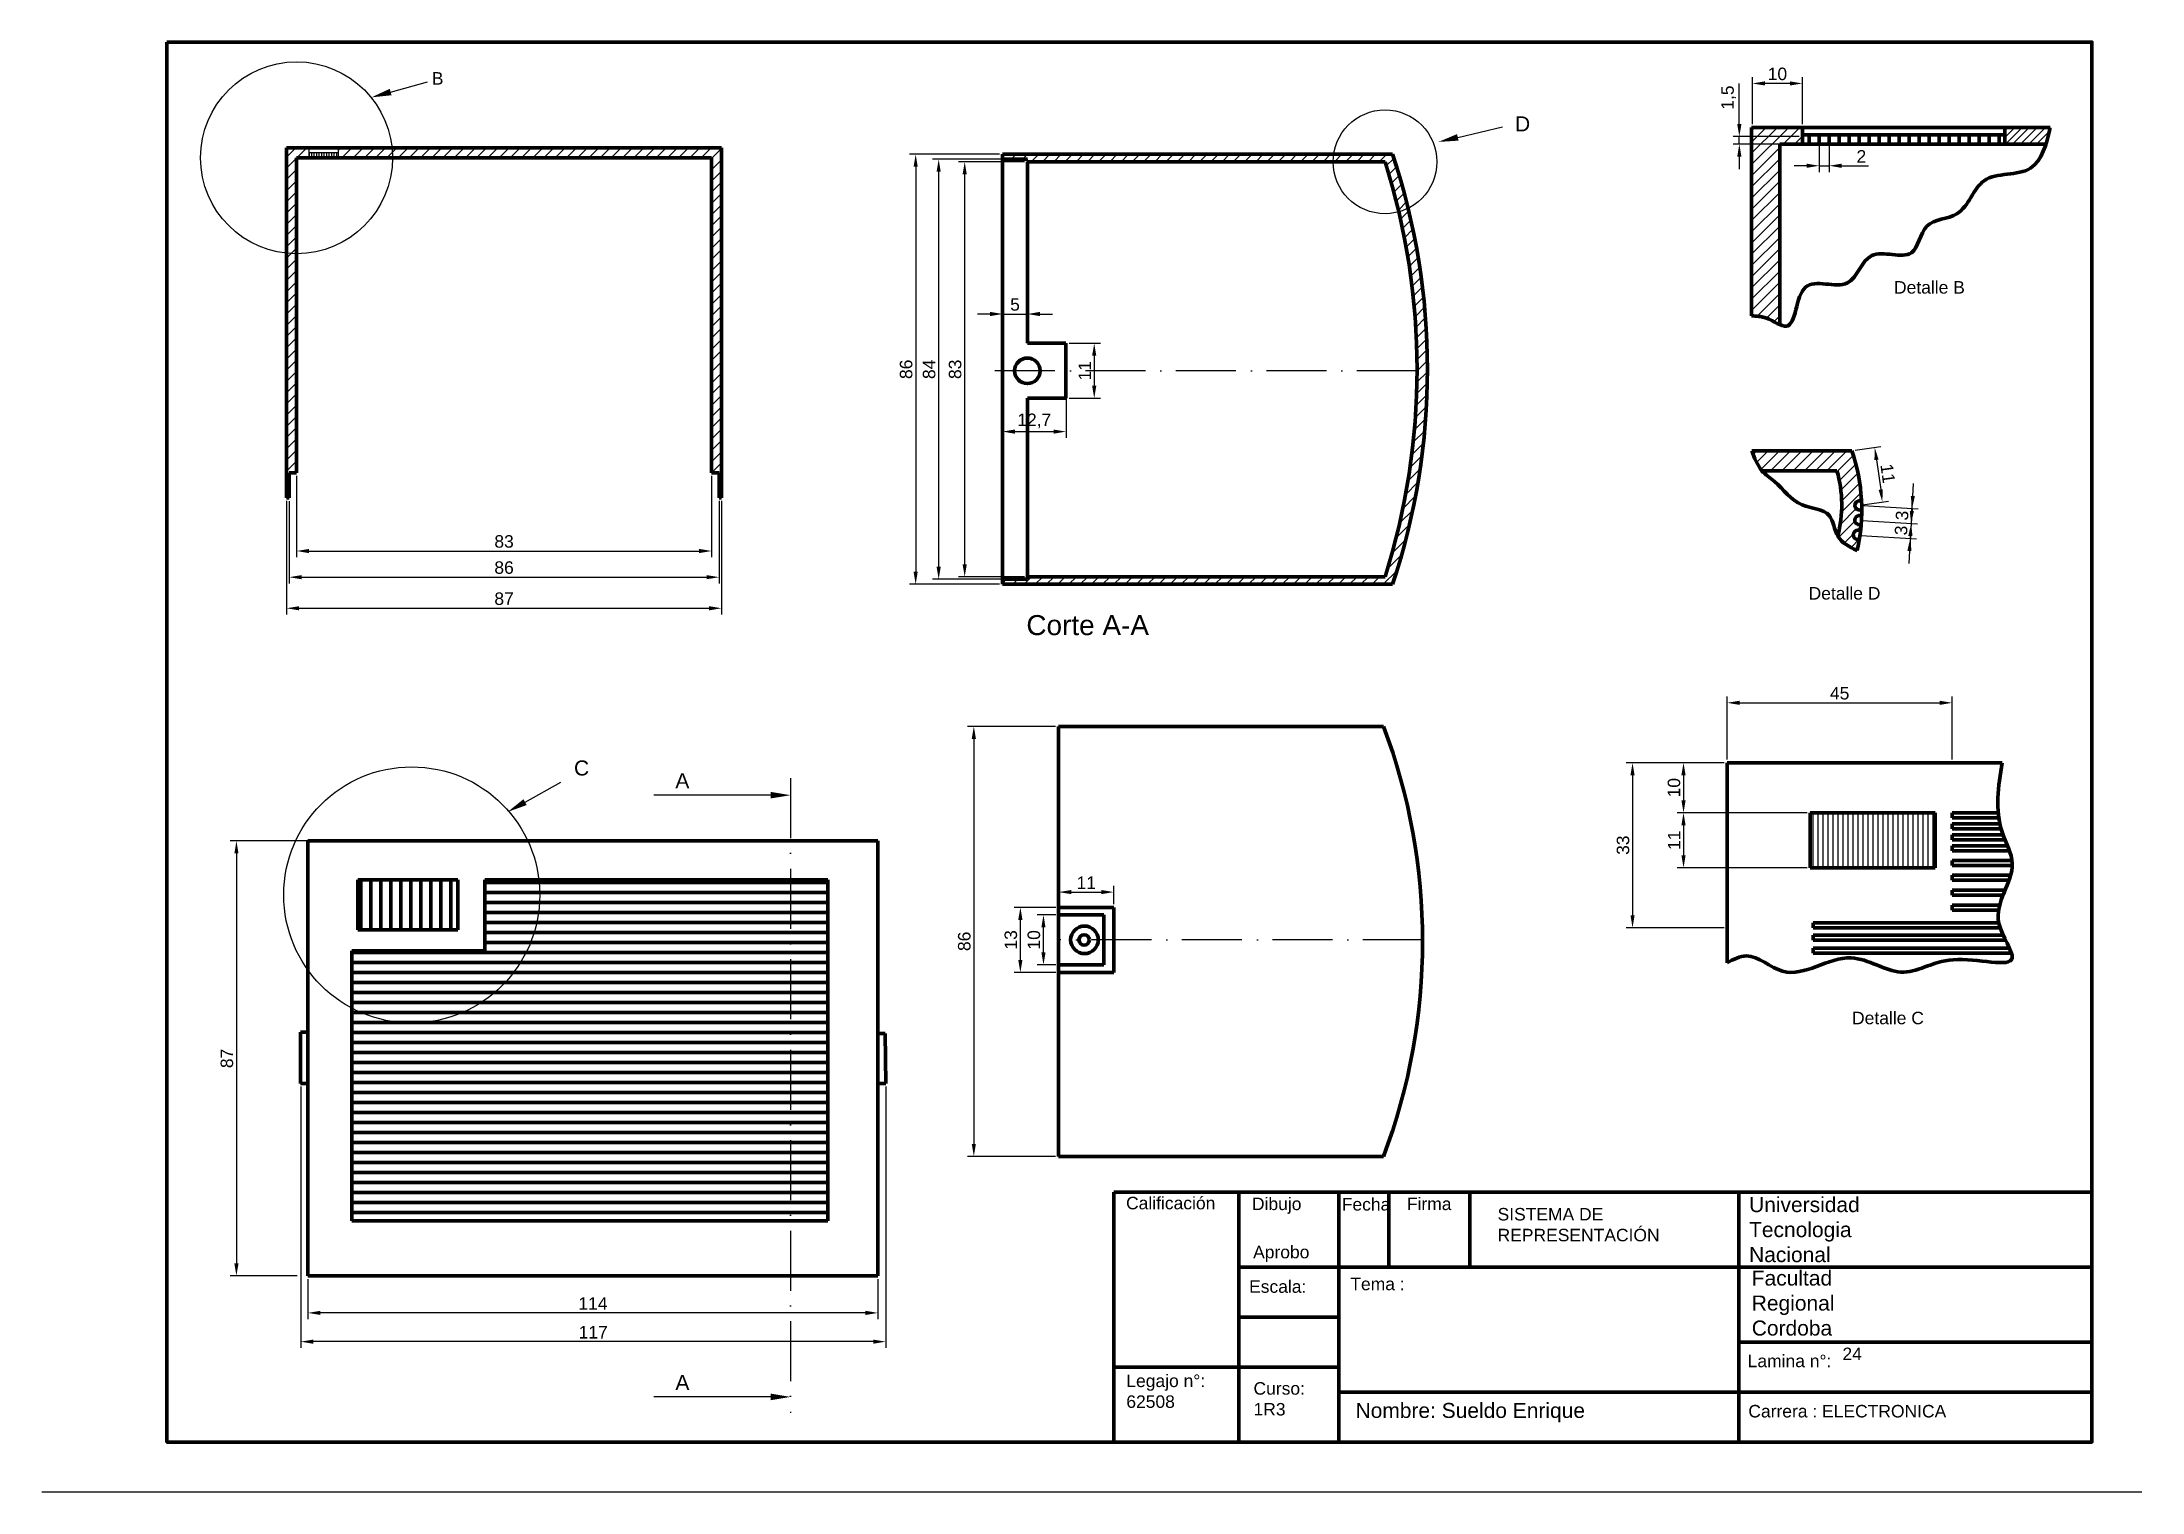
# Paper-space layout 'Presentación1' of a CAD drawing. Header units: millimetres. Extents: x -3 to 417, y -3 to 287.
import ezdxf
from ezdxf import colors
from ezdxf.entities.mleader import LeaderData, LeaderLine
from ezdxf.math import Vec2, Vec3

# ---------------------------------------------------------------- set-up
doc = ezdxf.new("R2010")
doc.units = ezdxf.units.MM
doc.linetypes.add('ACAD_ISO10W100', pattern=[18, 12, -3, 0, -3])
doc.layers.get('Defpoints').update_dxf_attribs({"linetype": 'ACAD_ISO10W100', "lineweight": 80})
doc.layers.add('cotas', color=7, linetype='Continuous', lineweight=30, plot=False)
doc.layers.add('sombreado', color=7, linetype='Continuous', lineweight=30, plot=False)
doc.layers.add('linea gruesa', color=7, linetype='Continuous', plot=False)
doc.layers.add('lineafina', color=7, linetype='Continuous')
doc.styles.get("Standard").update_dxf_attribs({"font": 'arial.ttf'})
doc.dimstyles.new('ISO-25', dxfattribs={"dimtxt": 2.5, "dimasz": 2.5, "dimexe": 1.25, "dimexo": 0.625, "dimtad": 1, "dimtxsty": 'Standard', "dimcen": 2.5, "dimadec": 0, "dimazin": 0, "dimtfac": 1, "dimtmove": 0, "dimatfit": 3, "dimfxl": 1, "dimarcsym": 0})
pattern_1 = [(45, (-168.275, 58.8264), (-1.122532, 1.122532), [])]

psp = doc.layouts.new('Presentación1')

# ---------------------------------------------------------------- texts
at = {"linetype": 'ByBlock', "lineweight": 30, "attachment_point": 1}
for s, width, insert, char_height in [('Detalle B', 36.06487, (367.19, 239), 2.5), ('Detalle D', 50.57059, (350.111, 177.805), 2.5), ('Corte A-A', 44.9788, (193.658, 172.199), 4), ('Detalle C', 60.62529, (358.799, 92.873), 2.5), ('24', 18.52728, (356.878, 25.697), 2.5)]:
    psp.add_mtext_dynamic_manual_height_columns(s, width=width, gutter_width=12.5, heights=[0], dxfattribs=dict(at, insert=insert, char_height=char_height))
at = {"layer": 'Defpoints', "linetype": 'ByBlock', "lineweight": 100}
note = psp.add_mtext_dynamic_manual_height_columns('\\pi-5,l5;\\P', width=32.01698, gutter_width=12.5, heights=[2.585, 0], dxfattribs=dict(at, insert=(211.139, 56.821), char_height=2.5, attachment_point=1))
for column, words in zip(note.columns.linked_columns, ['\\pi-5,l5,t15;']):
    column.text = words
at = {"layer": 'Defpoints', "linetype": 'ByBlock', "lineweight": 100, "attachment_point": 1}
for s, width, heights, insert, char_height in [('Calificación', 25.53893, [14.034], (213.598, 55.855), 2.5), ('Fecha', 10, [0], (256.746, 55.609), 2.5), ('  Firma', 16.21503, [0], (267.821, 55.702), 2.5), ('Universidad \\PTecnologia\\PNacional', 70.64728, [0], (338.204, 55.798), 3), ('SISTEMA DE \\PREPRESENTACIÓN', 53.78497, [7.383], (287.902, 53.625), 2.5), ('\\P\\P    Aprobo', 20, [16.855], (235.127, 54.397), 2.5), ('Escala:', 20, [0], (238.206, 39.159), 2.5), ('Tema :', 16.94463, [0], (258.451, 39.68), 2.5), ('Facultad \\PRegional \\PCordoba ', 31.3645, [0], (338.74, 41.115), 3), ('Lamina n°:', 18.6119, [0], (337.923, 24.28), 2.5), ('Legajo n°:\\P62508', 25, [0], (213.651, 20.312), 2.5), ('Curso: \\P1R3', 20, [0], (239.09, 18.789), 2.5), ('Nombre: Sueldo Enrique', 80, [0], (259.496, 14.631), 3), ('Carrera : ELECTRONICA', 70.64728, [0], (338.052, 14.234), 2.5)]:
    psp.add_mtext_dynamic_manual_height_columns(s, width=width, gutter_width=12.5, heights=heights, dxfattribs=dict(at, insert=insert, char_height=char_height))
at = {"layer": 'Defpoints', "linetype": 'ByBlock', "lineweight": 100}
note = psp.add_mtext_dynamic_manual_height_columns('  Dibujo   ', width=20, gutter_width=12.5, heights=[4.49, 0], dxfattribs=dict(at, insert=(236.837, 55.706), char_height=2.5, attachment_point=1))
for column, words in zip(note.columns.linked_columns, ['^I\\P\\P']):
    column.text = words
at = {"layer": 'lineafina', "linetype": 'ByBlock', "lineweight": 30, "attachment_point": 1}
for s, width, insert, char_height in [('B', 7.39273, (74.75, 280.795), 2.5), ('D', 17.71347, (291.395, 271.946), 3)]:
    psp.add_mtext_dynamic_manual_height_columns(s, width=width, gutter_width=12.5, heights=[0], dxfattribs=dict(at, insert=insert, char_height=char_height))
at = {"layer": 'lineafina', "linetype": 'ACAD_ISO10W100', "lineweight": 30, "char_height": 3, "attachment_point": 1}
for s, width, insert in [('C', 29.73215, (103.186, 143.124)), ('A', 16.1907, (123.458, 140.588)), ('A', 16.1907, (123.466, 20.239))]:
    psp.add_mtext_dynamic_manual_height_columns(s, width=width, gutter_width=12.5, heights=[0], dxfattribs=dict(at, insert=insert))

# ---------------------------------------------------------------- blocks, each defined once
blk = doc.blocks.new('*D2')
at = {"layer": 'cotas', "color": 0, "linetype": 'ByBlock', "lineweight": -2}
for p, q in [((352.21, 266.13), (352.21, 260.82)), ((354.21, 266.17), (354.21, 260.82)), ((349.71, 262.07), (347.21, 262.07)), ((352.21, 262.07), (354.21, 262.07)), ((356.71, 262.07), (362.11, 262.07))]:
    blk.add_line(p, q, dxfattribs=at)
at = {"layer": 'cotas', "color": 0, "linetype": 'ByBlock', "lineweight": 30}
for points in [[(349.71, 262.49), (349.71, 261.65), (352.21, 262.07)], [(356.71, 262.49), (356.71, 261.65), (354.21, 262.07)]]:
    blk.add_solid(points, dxfattribs=at)
at = {"layer": 'Defpoints', "color": 0, "linetype": 'ByBlock', "lineweight": 30}
for p in [(352.21, 266.75), (354.21, 266.8), (354.21, 262.07)]:
    blk.add_point(p, dxfattribs=at)
at = {"layer": 'cotas', "color": 0, "linetype": 'ByBlock', "lineweight": 30, "insert": (360.66, 263.95), "char_height": 2.5, "attachment_point": 5}
blk.add_mtext('2', dxfattribs=at)
blk = doc.blocks.new('*D4')
at = {"layer": 'cotas', "color": 0, "linetype": 'ByBlock', "lineweight": -2}
for p, q in [((338.87, 270.37), (338.87, 279.78)), ((346.37, 278.53), (341.37, 278.53)), ((348.87, 270.37), (348.87, 279.78))]:
    blk.add_line(p, q, dxfattribs=at)
at = {"layer": 'cotas', "color": 0, "linetype": 'ByBlock', "lineweight": 30}
for points in [[(341.37, 278.95), (341.37, 278.12), (338.87, 278.53)], [(346.37, 278.95), (346.37, 278.12), (348.87, 278.53)]]:
    blk.add_solid(points, dxfattribs=at)
at = {"layer": 'Defpoints', "color": 0, "linetype": 'ByBlock', "lineweight": 30}
for p in [(338.87, 278.53), (338.87, 269.75), (348.87, 269.75)]:
    blk.add_point(p, dxfattribs=at)
at = {"layer": 'cotas', "color": 0, "linetype": 'ByBlock', "lineweight": 30, "insert": (343.87, 280.43), "char_height": 2.5, "attachment_point": 5}
blk.add_mtext('10', dxfattribs=at)
blk = doc.blocks.new('*D5')
at = {"layer": 'cotas', "color": 0, "linetype": 'ByBlock', "lineweight": -2}
for p, q in [((336.25, 270.41), (336.25, 278.49)), ((348.24, 267.91), (335, 267.91)), ((348.24, 266.41), (335, 266.41)), ((336.25, 266.41), (336.25, 267.91)), ((336.25, 263.91), (336.25, 261.41))]:
    blk.add_line(p, q, dxfattribs=at)
at = {"layer": 'cotas', "color": 0, "linetype": 'ByBlock', "lineweight": 30}
for points in [[(335.83, 270.41), (336.67, 270.41), (336.25, 267.91)], [(335.83, 263.91), (336.67, 263.91), (336.25, 266.41)]]:
    blk.add_solid(points, dxfattribs=at)
at = {"layer": 'Defpoints', "color": 0, "linetype": 'ByBlock', "lineweight": 30}
for p in [(336.25, 267.91), (348.87, 267.91), (348.87, 266.41)]:
    blk.add_point(p, dxfattribs=at)
at = {"layer": 'cotas', "color": 0, "linetype": 'ByBlock', "lineweight": 30, "insert": (334.12, 275.7), "char_height": 2.5, "attachment_point": 5, "rotation": 90}
blk.add_mtext('1,5', dxfattribs=at)
blk = doc.blocks.new('*D6')
at = {"layer": 'cotas', "color": 0, "linetype": 'ByBlock', "lineweight": -2}
for p, q in [((50.85, 127.04), (34.42, 127.04)), ((35.67, 124.54), (35.67, 42.54)), ((47.85, 40.04), (34.42, 40.04))]:
    blk.add_line(p, q, dxfattribs=at)
at = {"layer": 'cotas', "color": 0, "linetype": 'ByBlock', "lineweight": 30}
for points in [[(35.26, 124.54), (36.09, 124.54), (35.67, 127.04)], [(35.26, 42.54), (36.09, 42.54), (35.67, 40.04)]]:
    blk.add_solid(points, dxfattribs=at)
at = {"layer": 'Defpoints', "color": 0, "linetype": 'ByBlock', "lineweight": 30}
for p in [(51.47, 127.04), (35.67, 40.04), (48.47, 40.04)]:
    blk.add_point(p, dxfattribs=at)
at = {"layer": 'cotas', "color": 0, "linetype": 'ByBlock', "lineweight": 30, "insert": (33.77, 83.54), "char_height": 2.5, "attachment_point": 5, "rotation": 90}
blk.add_mtext('87', dxfattribs=at)
blk = doc.blocks.new('*D7')
at = {"layer": 'cotas', "color": 0, "linetype": 'ByBlock', "lineweight": -2}
for p, q in [((49.97, 39.42), (49.97, 31.39)), ((163.97, 39.42), (163.97, 31.39)), ((161.47, 32.64), (52.47, 32.64))]:
    blk.add_line(p, q, dxfattribs=at)
at = {"layer": 'cotas', "color": 0, "linetype": 'ByBlock', "lineweight": 30}
for points in [[(52.47, 33.06), (52.47, 32.23), (49.97, 32.64)], [(161.47, 33.06), (161.47, 32.23), (163.97, 32.64)]]:
    blk.add_solid(points, dxfattribs=at)
at = {"layer": 'Defpoints', "color": 0, "linetype": 'ByBlock', "lineweight": 30}
for p in [(49.97, 40.04), (163.97, 40.04), (49.97, 32.64)]:
    blk.add_point(p, dxfattribs=at)
at = {"layer": 'cotas', "color": 0, "linetype": 'ByBlock', "lineweight": 30, "insert": (106.97, 34.52), "char_height": 2.5, "attachment_point": 5}
blk.add_mtext('114', dxfattribs=at)
blk = doc.blocks.new('*D8')
at = {"layer": 'cotas', "color": 0, "linetype": 'ByBlock', "lineweight": -2}
for p, q in [((48.52, 77.92), (48.52, 25.64)), ((165.52, 77.92), (165.52, 25.64)), ((163.02, 26.89), (51.02, 26.89))]:
    blk.add_line(p, q, dxfattribs=at)
at = {"layer": 'cotas', "color": 0, "linetype": 'ByBlock', "lineweight": 30}
for points in [[(51.02, 27.31), (51.02, 26.47), (48.52, 26.89)], [(163.02, 27.31), (163.02, 26.47), (165.52, 26.89)]]:
    blk.add_solid(points, dxfattribs=at)
at = {"layer": 'Defpoints', "color": 0, "linetype": 'ByBlock', "lineweight": 30}
for p in [(48.52, 78.54), (165.52, 78.54), (48.52, 26.89)]:
    blk.add_point(p, dxfattribs=at)
at = {"layer": 'cotas', "color": 0, "linetype": 'ByBlock', "lineweight": 30, "insert": (107.02, 28.77), "char_height": 2.5, "attachment_point": 5}
blk.add_mtext('117', dxfattribs=at)
blk = doc.blocks.new('*D9')
at = {"layer": 'cotas', "color": 0, "linetype": 'ByBlock', "lineweight": -2}
for p, q in [((45.7, 195.04), (45.7, 172.32)), ((132.7, 195.04), (132.7, 172.32)), ((48.2, 173.57), (130.2, 173.57))]:
    blk.add_line(p, q, dxfattribs=at)
at = {"layer": 'cotas', "color": 0, "linetype": 'ByBlock', "lineweight": 30}
for points in [[(48.2, 173.98), (48.2, 173.15), (45.7, 173.57)], [(130.2, 173.98), (130.2, 173.15), (132.7, 173.57)]]:
    blk.add_solid(points, dxfattribs=at)
at = {"layer": 'Defpoints', "color": 0, "linetype": 'ByBlock', "lineweight": 30}
for p in [(45.7, 195.66), (132.7, 195.66), (132.7, 173.57)]:
    blk.add_point(p, dxfattribs=at)
at = {"layer": 'cotas', "color": 0, "linetype": 'ByBlock', "lineweight": 30, "insert": (89.2, 175.47), "char_height": 2.5, "attachment_point": 5}
blk.add_mtext('87', dxfattribs=at)
blk = doc.blocks.new('*D10')
at = {"layer": 'cotas', "color": 0, "linetype": 'ByBlock', "lineweight": -2}
for p, q in [((47.7, 200.04), (47.7, 183.77)), ((130.7, 200.04), (130.7, 183.77)), ((50.2, 185.02), (128.2, 185.02))]:
    blk.add_line(p, q, dxfattribs=at)
at = {"layer": 'cotas', "color": 0, "linetype": 'ByBlock', "lineweight": 30}
for points in [[(50.2, 185.44), (50.2, 184.6), (47.7, 185.02)], [(128.2, 185.44), (128.2, 184.6), (130.7, 185.02)]]:
    blk.add_solid(points, dxfattribs=at)
at = {"layer": 'Defpoints', "color": 0, "linetype": 'ByBlock', "lineweight": 30}
for p in [(47.7, 200.66), (130.7, 200.66), (130.7, 185.02)]:
    blk.add_point(p, dxfattribs=at)
at = {"layer": 'cotas', "color": 0, "linetype": 'ByBlock', "lineweight": 30, "insert": (89.2, 186.92), "char_height": 2.5, "attachment_point": 5}
blk.add_mtext('83', dxfattribs=at)
blk = doc.blocks.new('*D11')
at = {"layer": 'cotas', "color": 0, "linetype": 'ByBlock', "lineweight": -2}
for p, q in [((46.2, 195.01), (46.2, 178.53)), ((132.2, 195.04), (132.2, 178.53)), ((48.7, 179.78), (129.7, 179.78))]:
    blk.add_line(p, q, dxfattribs=at)
at = {"layer": 'cotas', "color": 0, "linetype": 'ByBlock', "lineweight": 30}
for points in [[(48.7, 180.2), (48.7, 179.37), (46.2, 179.78)], [(129.7, 180.2), (129.7, 179.37), (132.2, 179.78)]]:
    blk.add_solid(points, dxfattribs=at)
at = {"layer": 'Defpoints', "color": 0, "linetype": 'ByBlock', "lineweight": 30}
for p in [(46.2, 195.64), (132.2, 195.67), (132.2, 179.78)]:
    blk.add_point(p, dxfattribs=at)
at = {"layer": 'cotas', "color": 0, "linetype": 'ByBlock', "lineweight": 30, "insert": (89.2, 181.69), "char_height": 2.5, "attachment_point": 5}
blk.add_mtext('86', dxfattribs=at)
blk = doc.blocks.new('*D13')
at = {"layer": 'cotas', "color": 0, "linetype": 'ByBlock', "lineweight": -2}
for p, q in [((199.52, 112.25), (195.83, 112.25)), ((197.08, 104.75), (197.08, 109.75)), ((199.52, 102.25), (195.83, 102.25))]:
    blk.add_line(p, q, dxfattribs=at)
at = {"layer": 'cotas', "color": 0, "linetype": 'ByBlock', "lineweight": 30}
for points in [[(196.66, 109.75), (197.49, 109.75), (197.08, 112.25)], [(196.66, 104.75), (197.49, 104.75), (197.08, 102.25)]]:
    blk.add_solid(points, dxfattribs=at)
at = {"layer": 'Defpoints', "color": 0, "linetype": 'ByBlock', "lineweight": 30}
for p in [(197.08, 112.25), (200.14, 112.25), (200.14, 102.25)]:
    blk.add_point(p, dxfattribs=at)
at = {"layer": 'cotas', "color": 0, "linetype": 'ByBlock', "lineweight": 30, "insert": (195.17, 107.25), "char_height": 2.5, "attachment_point": 5, "rotation": 90}
blk.add_mtext('10', dxfattribs=at)
blk = doc.blocks.new('*D15')
at = {"layer": 'cotas', "color": 0, "linetype": 'ByBlock', "lineweight": -2}
for p, q in [((200.14, 114.37), (200.14, 118.05)), ((211.14, 114.37), (211.14, 118.05)), ((202.64, 116.8), (208.64, 116.8))]:
    blk.add_line(p, q, dxfattribs=at)
at = {"layer": 'cotas', "color": 0, "linetype": 'ByBlock', "lineweight": 30}
for points in [[(202.64, 117.22), (202.64, 116.39), (200.14, 116.8)], [(208.64, 117.22), (208.64, 116.39), (211.14, 116.8)]]:
    blk.add_solid(points, dxfattribs=at)
at = {"layer": 'Defpoints', "color": 0, "linetype": 'ByBlock', "lineweight": 30}
for p in [(200.14, 113.75), (211.14, 116.8), (211.14, 113.75)]:
    blk.add_point(p, dxfattribs=at)
at = {"layer": 'cotas', "color": 0, "linetype": 'ByBlock', "lineweight": 30, "insert": (205.64, 118.68), "char_height": 2.5, "attachment_point": 5}
blk.add_mtext('11', dxfattribs=at)
blk = doc.blocks.new('*D16')
at = {"layer": 'cotas', "color": 0, "linetype": 'ByBlock', "lineweight": -2}
for p, q in [((199.52, 113.75), (191.21, 113.75)), ((192.46, 103.25), (192.46, 111.25)), ((199.52, 100.75), (191.21, 100.75))]:
    blk.add_line(p, q, dxfattribs=at)
at = {"layer": 'cotas', "color": 0, "linetype": 'ByBlock', "lineweight": 30}
for points in [[(192.04, 111.25), (192.88, 111.25), (192.46, 113.75)], [(192.04, 103.25), (192.88, 103.25), (192.46, 100.75)]]:
    blk.add_solid(points, dxfattribs=at)
at = {"layer": 'Defpoints', "color": 0, "linetype": 'ByBlock', "lineweight": 30}
for p in [(192.46, 113.75), (200.14, 113.75), (200.14, 100.75)]:
    blk.add_point(p, dxfattribs=at)
at = {"layer": 'cotas', "color": 0, "linetype": 'ByBlock', "lineweight": 30, "insert": (190.56, 107.25), "char_height": 2.5, "attachment_point": 5, "rotation": 90}
blk.add_mtext('13', dxfattribs=at)
blk = doc.blocks.new('*D17')
at = {"layer": 'cotas', "color": 0, "linetype": 'ByBlock', "lineweight": -2}
for p, q in [((199.48, 149.95), (181.9, 149.95)), ((183.15, 147.45), (183.15, 66.45)), ((199.48, 63.95), (181.9, 63.95))]:
    blk.add_line(p, q, dxfattribs=at)
at = {"layer": 'cotas', "color": 0, "linetype": 'ByBlock', "lineweight": 30}
for points in [[(182.74, 147.45), (183.57, 147.45), (183.15, 149.95)], [(182.74, 66.45), (183.57, 66.45), (183.15, 63.95)]]:
    blk.add_solid(points, dxfattribs=at)
at = {"layer": 'Defpoints', "color": 0, "linetype": 'ByBlock', "lineweight": 30}
for p in [(200.11, 149.95), (183.15, 63.95), (200.11, 63.95)]:
    blk.add_point(p, dxfattribs=at)
at = {"layer": 'cotas', "color": 0, "linetype": 'ByBlock', "lineweight": 30, "insert": (181.25, 106.95), "char_height": 2.5, "attachment_point": 5, "rotation": 90}
blk.add_mtext('86', dxfattribs=at)
blk = doc.blocks.new('*D18')
at = {"layer": 'cotas', "color": 0, "linetype": 'ByBlock', "lineweight": -2}
for p, q in [((188.89, 262.73), (188.89, 231.17)), ((193.89, 262.73), (193.89, 231.17)), ((186.39, 232.42), (183.89, 232.42)), ((188.89, 232.42), (193.89, 232.42)), ((196.39, 232.42), (198.89, 232.42))]:
    blk.add_line(p, q, dxfattribs=at)
at = {"layer": 'cotas', "color": 0, "linetype": 'ByBlock', "lineweight": 30}
for points in [[(186.39, 232.84), (186.39, 232), (188.89, 232.42)], [(196.39, 232.84), (196.39, 232), (193.89, 232.42)]]:
    blk.add_solid(points, dxfattribs=at)
at = {"layer": 'Defpoints', "color": 0, "linetype": 'ByBlock', "lineweight": 30}
for p in [(188.89, 263.36), (193.89, 263.36), (193.89, 232.42)]:
    blk.add_point(p, dxfattribs=at)
at = {"layer": 'cotas', "color": 0, "linetype": 'ByBlock', "lineweight": 30, "insert": (191.39, 234.32), "char_height": 2.5, "attachment_point": 5}
blk.add_mtext('5', dxfattribs=at)
blk = doc.blocks.new('*D19')
at = {"layer": 'cotas', "color": 0, "linetype": 'ByBlock', "lineweight": -2}
for p, q in [((202.21, 226.57), (208.48, 226.57)), ((207.23, 224.07), (207.23, 218.07)), ((202.21, 215.57), (208.48, 215.57))]:
    blk.add_line(p, q, dxfattribs=at)
at = {"layer": 'cotas', "color": 0, "linetype": 'ByBlock', "lineweight": 30}
for points in [[(206.81, 224.07), (207.65, 224.07), (207.23, 226.57)], [(206.81, 218.07), (207.65, 218.07), (207.23, 215.57)]]:
    blk.add_solid(points, dxfattribs=at)
at = {"layer": 'Defpoints', "color": 0, "linetype": 'ByBlock', "lineweight": 30}
for p in [(201.59, 226.57), (201.59, 215.57), (207.23, 215.57)]:
    blk.add_point(p, dxfattribs=at)
at = {"layer": 'cotas', "color": 0, "linetype": 'ByBlock', "lineweight": 30, "insert": (205.35, 221.07), "char_height": 2.5, "attachment_point": 5, "rotation": 90}
blk.add_mtext('11', dxfattribs=at)
blk = doc.blocks.new('*D20')
at = {"layer": 'cotas', "color": 0, "linetype": 'ByBlock', "lineweight": -2}
for p, q in [((188.89, 220.44), (188.89, 207.65)), ((201.59, 220.44), (201.59, 207.65)), ((191.39, 208.9), (199.09, 208.9))]:
    blk.add_line(p, q, dxfattribs=at)
at = {"layer": 'cotas', "color": 0, "linetype": 'ByBlock', "lineweight": 30}
for points in [[(191.39, 209.32), (191.39, 208.48), (188.89, 208.9)], [(199.09, 209.32), (199.09, 208.48), (201.59, 208.9)]]:
    blk.add_solid(points, dxfattribs=at)
at = {"layer": 'Defpoints', "color": 0, "linetype": 'ByBlock', "lineweight": 30}
for p in [(188.89, 221.07), (201.59, 221.07), (201.59, 208.9)]:
    blk.add_point(p, dxfattribs=at)
at = {"layer": 'cotas', "color": 0, "linetype": 'ByBlock', "lineweight": 30, "insert": (195.24, 211.03), "char_height": 2.5, "attachment_point": 5}
blk.add_mtext('12,7', dxfattribs=at)
blk = doc.blocks.new('*D21')
at = {"color": 0, "linetype": 'ByBlock', "lineweight": -2}
for p, q in [((193.26, 262.86), (180.08, 262.86)), ((181.33, 182.36), (181.33, 260.36)), ((193.26, 179.86), (180.08, 179.86))]:
    blk.add_line(p, q, dxfattribs=at)
at = {"color": 0, "linetype": 'ByBlock', "lineweight": 30}
for points in [[(180.91, 260.36), (181.74, 260.36), (181.33, 262.86)], [(180.91, 182.36), (181.74, 182.36), (181.33, 179.86)]]:
    blk.add_solid(points, dxfattribs=at)
at = {"layer": 'Defpoints', "color": 0, "linetype": 'ByBlock', "lineweight": 30}
for p in [(181.33, 262.86), (193.89, 262.86), (193.89, 179.86)]:
    blk.add_point(p, dxfattribs=at)
at = {"color": 0, "linetype": 'ByBlock', "lineweight": 30, "insert": (179.42, 221.36), "char_height": 2.5, "attachment_point": 5, "rotation": 90}
blk.add_mtext('83', dxfattribs=at)
blk = doc.blocks.new('*D22')
at = {"color": 0, "linetype": 'ByBlock', "lineweight": -2}
for p, q in [((193.26, 263.36), (174.87, 263.36)), ((176.12, 181.86), (176.12, 260.86)), ((193.26, 179.36), (174.87, 179.36))]:
    blk.add_line(p, q, dxfattribs=at)
at = {"color": 0, "linetype": 'ByBlock', "lineweight": 30}
for points in [[(175.7, 260.86), (176.54, 260.86), (176.12, 263.36)], [(175.7, 181.86), (176.54, 181.86), (176.12, 179.36)]]:
    blk.add_solid(points, dxfattribs=at)
at = {"layer": 'Defpoints', "color": 0, "linetype": 'ByBlock', "lineweight": 30}
for p in [(176.12, 263.36), (193.89, 263.36), (193.89, 179.36)]:
    blk.add_point(p, dxfattribs=at)
at = {"color": 0, "linetype": 'ByBlock', "lineweight": 30, "insert": (174.22, 221.36), "char_height": 2.5, "attachment_point": 5, "rotation": 90}
blk.add_mtext('84', dxfattribs=at)
blk = doc.blocks.new('*D23')
at = {"color": 0, "linetype": 'ByBlock', "lineweight": -2}
for p, q in [((188.26, 264.36), (170.27, 264.36)), ((171.52, 261.86), (171.52, 180.86)), ((188.26, 178.36), (170.27, 178.36))]:
    blk.add_line(p, q, dxfattribs=at)
at = {"color": 0, "linetype": 'ByBlock', "lineweight": 30}
for points in [[(171.1, 261.86), (171.93, 261.86), (171.52, 264.36)], [(171.1, 180.86), (171.93, 180.86), (171.52, 178.36)]]:
    blk.add_solid(points, dxfattribs=at)
at = {"layer": 'Defpoints', "color": 0, "linetype": 'ByBlock', "lineweight": 30}
for p in [(188.89, 264.36), (171.52, 178.36), (188.89, 178.36)]:
    blk.add_point(p, dxfattribs=at)
at = {"color": 0, "linetype": 'ByBlock', "lineweight": 30, "insert": (169.62, 221.36), "char_height": 2.5, "attachment_point": 5, "rotation": 90}
blk.add_mtext('86', dxfattribs=at)
blk = doc.blocks.new('*D26')
at = {"layer": 'cotas', "color": 0, "linetype": 'ByBlock', "lineweight": -2}
for p, q in [((359.39, 205.17), (364.58, 205.89)), ((363.69, 203.24), (364.52, 197.3)), ((360.91, 194.27), (366.1, 194.99))]:
    blk.add_line(p, q, dxfattribs=at)
at = {"layer": 'cotas', "color": 0, "linetype": 'ByBlock', "lineweight": 30}
for points in [[(364.1, 203.3), (363.27, 203.19), (363.34, 205.72)], [(364.93, 197.35), (364.11, 197.24), (364.86, 194.82)]]:
    blk.add_solid(points, dxfattribs=at)
at = {"layer": 'Defpoints', "color": 0, "linetype": 'ByBlock', "lineweight": 30}
for p in [(358.77, 205.08), (360.29, 194.18), (364.86, 194.82)]:
    blk.add_point(p, dxfattribs=at)
at = {"layer": 'cotas', "color": 0, "linetype": 'ByBlock', "lineweight": 30, "insert": (365.96, 200.53), "char_height": 2.5, "attachment_point": 5, "rotation": 277.9553}
blk.add_mtext('11', dxfattribs=at)
blk = doc.blocks.new('*D32')
at = {"layer": 'cotas', "color": 0, "linetype": 'ByBlock', "lineweight": -2}
for p, q in [((370.95, 196), (371.1, 198.5)), ((360.94, 194.1), (372.05, 193.43)), ((370.8, 193.51), (370.62, 190.51)), ((360.76, 191.11), (371.87, 190.44)), ((370.47, 188.02), (370.32, 185.52))]:
    blk.add_line(p, q, dxfattribs=at)
at = {"layer": 'cotas', "color": 0, "linetype": 'ByBlock', "lineweight": 30}
for points in [[(370.54, 196.03), (371.37, 195.98), (370.8, 193.51)], [(370.05, 188.04), (370.89, 187.99), (370.62, 190.51)]]:
    blk.add_solid(points, dxfattribs=at)
at = {"layer": 'Defpoints', "color": 0, "linetype": 'ByBlock', "lineweight": 30}
for p in [(360.32, 194.14), (360.14, 191.14), (370.62, 190.51)]:
    blk.add_point(p, dxfattribs=at)
at = {"layer": 'cotas', "color": 0, "linetype": 'ByBlock', "lineweight": 30, "insert": (368.81, 192.12), "char_height": 2.5, "attachment_point": 5, "rotation": 86.5483}
blk.add_mtext('3', dxfattribs=at)
blk = doc.blocks.new('*D36')
at = {"layer": 'cotas', "color": 0, "linetype": 'ByBlock', "lineweight": -2}
for p, q in [((370.76, 193.02), (370.91, 195.52)), ((360.75, 191.12), (371.86, 190.45)), ((370.61, 190.53), (370.43, 187.53)), ((360.57, 188.13), (371.68, 187.46)), ((370.28, 185.04), (370.13, 182.54))]:
    blk.add_line(p, q, dxfattribs=at)
at = {"layer": 'cotas', "color": 0, "linetype": 'ByBlock', "lineweight": 30}
for points in [[(370.34, 193.05), (371.17, 193), (370.61, 190.53)], [(369.86, 185.06), (370.69, 185.01), (370.43, 187.53)]]:
    blk.add_solid(points, dxfattribs=at)
at = {"layer": 'Defpoints', "color": 0, "linetype": 'ByBlock', "lineweight": 30}
for p in [(360.12, 191.16), (359.94, 188.17), (370.43, 187.53)]:
    blk.add_point(p, dxfattribs=at)
at = {"layer": 'cotas', "color": 0, "linetype": 'ByBlock', "lineweight": 30, "insert": (368.62, 189.14), "char_height": 2.5, "attachment_point": 5, "rotation": 86.5483}
blk.add_mtext('3', dxfattribs=at)
blk = doc.blocks.new('*D38')
at = {"layer": 'cotas', "color": 0, "linetype": 'ByBlock', "lineweight": -2}
for p, q in [((333.82, 143.3), (333.82, 155.91)), ((378.82, 143.3), (378.82, 155.91)), ((336.32, 154.66), (376.32, 154.66))]:
    blk.add_line(p, q, dxfattribs=at)
at = {"layer": 'cotas', "color": 0, "linetype": 'ByBlock', "lineweight": 30}
for points in [[(336.32, 155.08), (336.32, 154.24), (333.82, 154.66)], [(376.32, 155.08), (376.32, 154.24), (378.82, 154.66)]]:
    blk.add_solid(points, dxfattribs=at)
at = {"layer": 'Defpoints', "color": 0, "linetype": 'ByBlock', "lineweight": 30}
for p in [(378.82, 154.66), (333.82, 142.68), (378.82, 142.68)]:
    blk.add_point(p, dxfattribs=at)
at = {"layer": 'cotas', "color": 0, "linetype": 'ByBlock', "lineweight": 30, "insert": (356.32, 156.56), "char_height": 2.5, "attachment_point": 5}
blk.add_mtext('45', dxfattribs=at)
blk = doc.blocks.new('*D39')
at = {"layer": 'cotas', "color": 0, "linetype": 'ByBlock', "lineweight": -2}
for p, q in [((333.19, 142.68), (323.84, 142.68)), ((325.09, 140.18), (325.09, 135.18)), ((333.19, 132.68), (323.84, 132.68))]:
    blk.add_line(p, q, dxfattribs=at)
at = {"layer": 'cotas', "color": 0, "linetype": 'ByBlock', "lineweight": 30}
for points in [[(324.67, 140.18), (325.51, 140.18), (325.09, 142.68)], [(324.67, 135.18), (325.51, 135.18), (325.09, 132.68)]]:
    blk.add_solid(points, dxfattribs=at)
at = {"layer": 'Defpoints', "color": 0, "linetype": 'ByBlock', "lineweight": 30}
for p in [(333.82, 142.68), (325.09, 132.68), (333.82, 132.68)]:
    blk.add_point(p, dxfattribs=at)
at = {"layer": 'cotas', "color": 0, "linetype": 'ByBlock', "lineweight": 30, "insert": (323.19, 137.68), "char_height": 2.5, "attachment_point": 5, "rotation": 90}
blk.add_mtext('10', dxfattribs=at)
blk = doc.blocks.new('*D40')
at = {"layer": 'cotas', "color": 0, "linetype": 'ByBlock', "lineweight": -2}
for p, q in [((349.79, 132.68), (323.84, 132.68)), ((325.09, 130.18), (325.09, 124.18)), ((349.79, 121.68), (323.84, 121.68))]:
    blk.add_line(p, q, dxfattribs=at)
at = {"layer": 'cotas', "color": 0, "linetype": 'ByBlock', "lineweight": 30}
for points in [[(324.67, 130.18), (325.51, 130.18), (325.09, 132.68)], [(324.67, 124.18), (325.51, 124.18), (325.09, 121.68)]]:
    blk.add_solid(points, dxfattribs=at)
at = {"layer": 'Defpoints', "color": 0, "linetype": 'ByBlock', "lineweight": 30}
for p in [(350.42, 132.68), (325.09, 121.68), (350.42, 121.68)]:
    blk.add_point(p, dxfattribs=at)
at = {"layer": 'cotas', "color": 0, "linetype": 'ByBlock', "lineweight": 30, "insert": (323.21, 127.18), "char_height": 2.5, "attachment_point": 5, "rotation": 90}
blk.add_mtext('11', dxfattribs=at)
blk = doc.blocks.new('*D57')
at = {"layer": 'cotas', "color": 0, "linetype": 'ByBlock', "lineweight": -2}
for p, q in [((333.19, 142.68), (313.64, 142.68)), ((314.89, 140.18), (314.89, 112.18)), ((333.19, 109.68), (313.64, 109.68))]:
    blk.add_line(p, q, dxfattribs=at)
at = {"layer": 'cotas', "color": 0, "linetype": 'ByBlock', "lineweight": 30}
for points in [[(314.48, 140.18), (315.31, 140.18), (314.89, 142.68)], [(314.48, 112.18), (315.31, 112.18), (314.89, 109.68)]]:
    blk.add_solid(points, dxfattribs=at)
at = {"layer": 'Defpoints', "color": 0, "linetype": 'ByBlock', "lineweight": 30}
for p in [(333.82, 142.68), (314.89, 109.68), (333.82, 109.68)]:
    blk.add_point(p, dxfattribs=at)
at = {"layer": 'cotas', "color": 0, "linetype": 'ByBlock', "lineweight": 30, "insert": (312.99, 126.18), "char_height": 2.5, "attachment_point": 5, "rotation": 90}
blk.add_mtext('33', dxfattribs=at)

# ---------------------------------------------------------------- dimensions: what is measured, and where the dimension line sits
at = {"linetype": 'ByBlock', "lineweight": 30}
for base, p1, p2, picture, middle in [((171.517, 178.358), (188.887, 264.358), (188.887, 178.358), '*D23', (169.615, 221.358)), ((176.119, 263.358), (193.887, 179.358), (193.887, 263.358), '*D22', (174.217, 221.358)), ((181.326, 262.858), (193.887, 179.858), (193.887, 262.858), '*D21', (179.424, 221.358))]:
    dim = psp.add_linear_dim(base=base, p1=p1, p2=p2, angle=90, dimstyle='ISO-25', dxfattribs=at)
    dim.commit()
    dim.dimension.update_dxf_attribs({"geometry": picture, "text_midpoint": middle})
at = {"layer": 'cotas', "linetype": 'ByBlock', "lineweight": 30}
for base, p1, p2, picture, middle in [((338.867, 278.532), (348.867, 269.747), (338.867, 269.747), '*D4', (343.867, 280.433)), ((354.207, 262.068), (352.208, 266.752), (354.207, 266.8), '*D2', (360.66, 263.948)), ((193.887, 232.421), (188.887, 263.358), (193.887, 263.358), '*D18', (191.387, 234.317)), ((201.585, 208.9), (188.887, 221.066), (201.585, 221.066), '*D20', (195.236, 211.027)), ((130.696, 185.02), (47.696, 200.662), (130.696, 200.662), '*D10', (89.196, 186.923)), ((132.696, 173.566), (45.696, 195.662), (132.696, 195.662), '*D9', (89.196, 175.467)), ((132.196, 179.784), (46.196, 195.638), (132.196, 195.666), '*D11', (89.196, 181.686)), ((378.815, 154.661), (333.815, 142.679), (378.815, 142.679), '*D38', (356.315, 156.557)), ((211.142, 116.803), (200.142, 113.746), (211.142, 113.746), '*D15', (205.642, 118.683)), ((48.522, 26.891), (165.522, 78.542), (48.522, 78.542), '*D8', (107.022, 28.771)), ((49.971, 32.644), (163.971, 40.042), (49.971, 40.042), '*D7', (106.971, 34.524))]:
    dim = psp.add_linear_dim(base=base, p1=p1, p2=p2, dimstyle='ISO-25', dxfattribs=at)
    dim.commit()
    dim.dimension.update_dxf_attribs({"geometry": picture, "text_midpoint": middle})
for base, p1, p2, picture, middle in [((336.251, 267.908), (348.867, 266.408), (348.867, 267.908), '*D5', (334.124, 275.701)), ((207.229, 215.566), (201.585, 226.566), (201.585, 215.566), '*D19', (205.349, 221.066)), ((183.153, 63.954), (200.109, 149.954), (200.109, 63.954), '*D17', (181.251, 106.954)), ((314.894, 109.679), (333.815, 142.679), (333.815, 109.679), '*D57', (312.992, 126.179)), ((325.091, 132.679), (333.815, 142.679), (333.815, 132.679), '*D39', (323.19, 137.679)), ((325.091, 121.679), (350.415, 132.679), (350.415, 121.679), '*D40', (323.211, 127.179)), ((192.46, 113.746), (200.142, 100.746), (200.142, 113.746), '*D16', (190.558, 107.246)), ((197.075, 112.246), (200.142, 102.246), (200.142, 112.246), '*D13', (195.174, 107.246))]:
    dim = psp.add_linear_dim(base=base, p1=p1, p2=p2, angle=90, dimstyle='ISO-25', dxfattribs=at)
    dim.commit()
    dim.dimension.update_dxf_attribs({"geometry": picture, "text_midpoint": middle})
for p1, p2, distance, picture, middle in [((358.769, 205.08), (360.292, 194.181), 4.617, '*D26', (365.964, 200.529)), ((360.317, 194.14), (360.136, 191.145), 10.504, '*D32', (368.812, 192.124)), ((360.123, 191.16), (359.943, 188.165), 10.504, '*D36', (368.619, 189.145))]:
    dim = psp.add_aligned_dim(p1=p1, p2=p2, distance=distance, dimstyle='ISO-25', dxfattribs=at)
    dim.commit()
    dim.dimension.update_dxf_attribs({"geometry": picture, "text_midpoint": middle})
dim = psp.add_linear_dim(base=(35.673, 40.042), p1=(51.471, 127.042), p2=(48.471, 40.042), angle=90, dimstyle='ISO-25', dxfattribs=at)
dim.commit()
dim.dimension.update_dxf_attribs({"geometry": '*D6', "text_midpoint": (35.673, 83.542), "dimtype": 160})

# ---------------------------------------------------------------- hatches: boundary and pattern name
at = {"layer": 'cotas', "linetype": 'ByBlock', "lineweight": 30}
h = psp.add_hatch(dxfattribs=at)
h.set_pattern_fill('ANSI31', color=256, scale=0.5, style=0)
h.set_pattern_definition([(45, (24.971, -1.1004), (-1.122532, 1.122532), [])])
h.paths.add_polyline_path([(265.387, 262.858, -0.1544138), (265.387, 179.858), (193.887, 179.858), (193.887, 179.358), (188.887, 179.358), (188.887, 178.358), (266.887, 178.358, 0.1625529), (266.887, 264.358), (188.887, 264.358), (188.887, 263.358), (193.887, 263.358), (193.887, 262.858)])
at = {"layer": 'linea gruesa', "linetype": 'ByBlock', "lineweight": 80}
h = psp.add_hatch(dxfattribs=at)
h.set_pattern_fill('ANGLE', color=256, style=0)
h.set_pattern_definition([(0, (284.192, 16.9825), (0, 6.985), [5.08, -1.905]), (90, (284.192, 16.9825), (-6.985, 4e-16), [5.08, -1.905])])
h.paths.add_polyline_path([(389.327, 266.402), (389.327, 268.247), (348.867, 268.247), (348.867, 266.407)])
h = psp.add_hatch(dxfattribs=at)
h.set_pattern_fill('_USER', color=256, scale=2, angle=90, style=0, pattern_type=0)
h.set_pattern_definition([(90, (284.1917, 16.9825), (-2, 1e-16), [])])
h.paths.add_polyline_path([(389.327, 266.402), (389.327, 268.247), (348.867, 268.247), (348.867, 266.407)])
at = {"layer": 'sombreado', "linetype": 'ByBlock', "lineweight": 30}
h = psp.add_hatch(dxfattribs=at)
h.set_pattern_fill('ANSI31', color=256, scale=0.5, style=0)
h.set_pattern_definition(pattern_1)
h.paths.add_polyline_path([(47.696, 263.662), (50.19, 263.662), (50.19, 264.643), (50.19, 265.662), (45.696, 265.662), (45.696, 195.662), (46.196, 195.638), (46.196, 200.662), (47.696, 200.662)])
h = psp.add_hatch(dxfattribs=at)
h.set_pattern_fill('_USER', color=256, scale=0.5, angle=90, style=0, pattern_type=0)
h.set_pattern_definition([(90, (-168.27507, 58.82644), (-0.5, 3e-17), [])])
h.paths.add_polyline_path([(56.103, 264.643), (50.19, 264.643), (50.19, 263.662), (56.103, 263.662)])
h = psp.add_hatch(dxfattribs=at)
h.set_pattern_fill('ANSI31', color=256, scale=0.5, style=0)
h.set_pattern_definition(pattern_1)
h.paths.add_polyline_path([(130.696, 200.662), (132.196, 200.662), (132.196, 195.666), (132.696, 195.662), (132.696, 265.662), (56.103, 265.662), (56.103, 264.643), (56.103, 263.662), (130.696, 263.662)])
h = psp.add_hatch(dxfattribs=at)
h.set_pattern_fill('ANSI31', color=256, scale=0.5, style=0)
edge = h.paths.add_edge_path()
edge.add_line((358.769, 205.08), (338.769, 205.08))
edge.add_spline(control_points=[(338.769, 205.08), (339.29, 203.629), (339.811, 202.178), (340.769, 201.08)], knot_values=[25.6846176, 25.6846176, 25.6846176, 25.6846176, 30.1567536, 30.1567536, 30.1567536, 30.1567536], degree=3, periodic=0)
edge.add_line((340.769, 201.08), (355.773, 201.08))
edge.add_arc((332.031, 194.252), 24.704, -14.68469, 16.04423, ccw=False)
edge.add_spline(control_points=[(355.928, 187.99), (356.729, 186.605), (358.28, 185.86), (359.831, 185.115)], knot_values=[0, 0, 0, 0, 4.8475777, 4.8475777, 4.8475777, 4.8475777], degree=3, periodic=0)
edge.add_arc((323.737, 193.204), 36.99, 347.36801, 350.92161)
edge.add_arc((359.97, 188.246), 0.926, 55.91674, 288.49824, ccw=False)
edge.add_arc((323.737, 193.204), 36.99, 353.49337, 355.5524)
edge.add_arc((360.265, 191.193), 0.926, 61.44046, 292.25539, ccw=False)
edge.add_arc((323.737, 193.204), 36.99, 358.14345, 360.14545)
edge.add_arc((360.317, 194.14), 0.936, 66.95576, 295.97386, ccw=False)
edge.add_arc((323.737, 193.204), 36.99, 2.78416, 18.72633)
h = psp.add_hatch(dxfattribs=at)
h.set_pattern_fill('_USER', color=256, angle=90, style=0, pattern_type=0)
h.set_pattern_definition([(90, (0, 0), (-1, 6e-17), [])])
h.paths.add_polyline_path([(375.415, 132.679), (350.415, 132.679), (350.415, 121.679), (375.415, 121.679)])
at = {"layer": 'sombreado', "linetype": 'ByBlock', "lineweight": 80}
h = psp.add_hatch(dxfattribs=at)
h.set_pattern_fill('_USER', color=256, scale=2, style=0, pattern_type=0)
h.set_pattern_definition([(0, (-15.4296, -21.2786), (0, 2), [])])
h.paths.add_polyline_path([(85.371, 119.239), (85.342, 105.043), (58.748, 105.043), (58.748, 51.023), (153.986, 51.023), (153.986, 119.239)])
h = psp.add_hatch(dxfattribs=at)
h.set_pattern_fill('_USER', color=256, scale=2, angle=90, style=0, pattern_type=0)
h.set_pattern_definition([(90, (-15.4296, -21.2786), (-2, 1e-16), [])])
h.paths.add_polyline_path([(79.983, 109.239), (79.983, 119.239), (59.983, 119.239), (59.983, 109.239)])

# ---------------------------------------------------------------- linework, layer by layer
at = {"lineweight": 50}
for p, q in [((21.786, 286.821), (406.786, 286.821)), ((21.786, 6.821), (21.786, 286.821)), ((406.786, 286.821), (406.786, 6.821)), ((406.786, 6.821), (21.786, 6.821))]:
    psp.add_line(p, q, dxfattribs=at)
at = {"lineweight": 100}
psp.add_line((406.786, 56.821), (211.139, 56.821), dxfattribs=at)
psp.add_line((416.786, -3.179), (-3.214, -3.179))
at = {"layer": 'cotas', "linetype": 'ACAD_ISO10W100', "lineweight": 30}
for p, q in [((271.758, 221.066), (184.731, 221.066)), ((146.455, 139.572), (146.455, 12.649)), ((272.984, 107.246), (200.142, 107.246))]:
    psp.add_line(p, q, dxfattribs=at)
at = {"layer": 'Defpoints', "linetype": 'ByBlock', "lineweight": 100}
for p, q in [((211.139, 56.821), (211.139, 6.821)), ((211.139, 56.821), (211.139, 41.821)), ((236.139, 56.821), (236.139, 6.821)), ((256.139, 6.821), (256.139, 56.821)), ((266.139, 41.821), (266.139, 56.821)), ((266.139, 56.821), (282.354, 56.821)), ((282.354, 56.821), (282.354, 41.821)), ((336.139, 56.821), (336.139, 6.821)), ((236.139, 41.821), (406.786, 41.821)), ((236.139, 41.821), (236.139, 31.821)), ((256.139, 41.821), (266.139, 41.821)), ((236.139, 31.821), (256.139, 31.821)), ((336.139, 16.821), (336.139, 26.821)), ((336.139, 26.821), (406.786, 26.821)), ((211.139, 21.821), (256.139, 21.821)), ((256.139, 6.821), (256.139, 16.821)), ((256.139, 16.821), (406.786, 16.821))]:
    psp.add_line(p, q, dxfattribs=at)
at = {"layer": 'Defpoints', "linetype": 'ByBlock', "lineweight": 50}
for p, q in [((211.139, 6.821), (211.139, 21.821)), ((256.139, 21.821), (256.139, 21.821)), ((256.139, 21.821), (256.139, 6.821))]:
    psp.add_line(p, q, dxfattribs=at)
psp.add_lwpolyline([(21.786, 286.821), (406.786, 286.821), (406.786, 6.821), (21.786, 6.821), (21.786, 286.821)], close=True, dxfattribs=at)
at = {"layer": 'Defpoints', "linetype": 'ByBlock', "lineweight": 100}
psp.add_lwpolyline([(21.786, 286.821), (406.786, 286.821), (406.786, 6.821), (21.786, 6.821), (21.786, 286.821)], close=True, dxfattribs=at)
at = {"layer": 'linea gruesa', "linetype": 'ByBlock', "lineweight": 80}
for p, q in [((348.867, 269.747), (338.697, 269.747)), ((338.703, 269.747), (338.703, 232.038)), ((348.867, 269.747), (348.867, 266.407)), ((348.867, 269.747), (389.327, 269.747)), ((389.327, 268.247), (389.327, 269.747)), ((389.327, 269.747), (398.396, 269.747)), ((45.696, 265.662), (45.696, 195.662)), ((45.696, 265.662), (132.696, 265.662)), ((130.696, 265.662), (130.696, 265.662)), ((132.696, 265.662), (132.696, 195.662)), ((344.327, 266.408), (397.548, 266.401)), ((344.327, 266.408), (344.327, 230.302)), ((348.867, 268.247), (389.327, 268.247)), ((348.867, 266.407), (348.867, 266.408)), ((389.327, 268.247), (389.327, 266.747)), ((389.327, 266.747), (389.327, 268.247)), ((47.696, 263.662), (47.696, 200.662)), ((47.696, 263.662), (130.696, 263.662)), ((130.696, 263.662), (130.696, 200.662)), ((188.887, 264.358), (266.887, 264.358)), ((188.887, 263.358), (188.887, 264.358)), ((193.887, 263.358), (188.887, 263.358)), ((188.887, 179.358), (188.887, 263.358)), ((193.869, 226.566), (193.887, 262.858)), ((193.887, 263.358), (193.887, 263.358)), ((193.887, 262.858), (265.387, 262.858)), ((201.585, 226.566), (193.869, 226.566)), ((201.585, 221.066), (201.585, 226.566)), ((201.585, 221.066), (201.585, 215.566)), ((193.915, 215.566), (193.887, 179.858)), ((201.585, 215.566), (193.915, 215.566)), ((338.769, 205.08), (358.769, 205.08)), ((47.696, 200.662), (46.196, 200.662)), ((46.196, 200.662), (46.196, 195.638)), ((130.696, 200.662), (132.196, 200.662)), ((132.196, 200.662), (132.196, 200.662)), ((132.196, 200.662), (132.196, 195.666)), ((340.769, 201.08), (355.773, 201.08)), ((45.696, 195.662), (46.196, 195.638)), ((132.196, 195.666), (132.196, 195.666)), ((132.196, 195.666), (132.696, 195.662)), ((132.196, 195.666), (132.696, 195.662)), ((193.887, 179.358), (188.887, 179.358)), ((188.887, 179.358), (188.887, 178.358)), ((188.887, 178.358), (266.887, 178.358)), ((193.887, 179.858), (265.387, 179.858)), ((193.887, 179.858), (193.887, 179.358)), ((200.109, 63.954), (200.109, 149.954)), ((200.109, 149.954), (265.109, 149.954)), ((333.815, 102.679), (333.815, 142.679)), ((333.815, 142.679), (388.815, 142.679)), ((350.415, 132.679), (375.415, 132.679)), ((350.415, 121.679), (350.415, 132.679)), ((375.415, 132.679), (375.415, 121.679)), ((378.815, 132.679), (378.815, 131.679)), ((378.815, 132.679), (388.01, 132.679)), ((378.815, 131.679), (388.137, 131.679)), ((378.815, 130.479), (378.815, 129.479)), ((378.815, 130.479), (388.363, 130.479)), ((49.971, 127.042), (49.971, 40.042)), ((163.971, 127.042), (49.971, 127.042)), ((163.971, 127.042), (163.971, 40.042)), ((378.815, 129.479), (388.567, 129.479)), ((378.815, 128.234), (378.815, 127.234)), ((378.815, 128.234), (388.01, 128.234)), ((378.815, 128.234), (378.815, 127.234)), ((378.815, 128.234), (389.032, 128.234)), ((378.815, 127.234), (388.137, 127.234)), ((378.815, 127.234), (389.334, 127.234)), ((378.815, 126.024), (378.815, 125.024)), ((378.815, 126.024), (389.979, 126.024)), ((378.815, 125.024), (390.164, 125.024)), ((378.815, 123.117), (378.815, 122.117)), ((378.815, 123.117), (390.772, 123.117)), ((378.815, 122.117), (390.9, 122.117)), ((59.983, 119.239), (79.983, 119.239)), ((59.983, 109.239), (59.983, 119.239)), ((79.983, 119.239), (79.983, 109.239)), ((85.342, 105.043), (85.371, 119.239)), ((85.371, 119.239), (153.986, 119.239)), ((153.986, 119.239), (153.986, 51.023)), ((375.415, 121.679), (350.415, 121.679)), ((378.815, 120.199), (378.815, 119.199)), ((378.815, 120.199), (390.51, 120.199)), ((378.815, 119.199), (390.236, 119.199)), ((200.142, 113.746), (211.142, 113.746)), ((211.142, 113.746), (211.142, 100.746)), ((378.815, 117.215), (378.815, 116.215)), ((378.815, 117.215), (389.461, 117.215)), ((378.815, 116.215), (389.001, 116.215)), ((378.815, 114.177), (378.815, 113.177)), ((378.815, 114.177), (388.01, 114.177)), ((79.983, 109.239), (59.983, 109.239)), ((350.999, 110.679), (350.999, 109.679)), ((350.999, 110.679), (388.013, 110.679)), ((350.999, 109.679), (388.384, 109.679)), ((378.815, 113.177), (388.137, 113.177)), ((58.748, 51.023), (58.748, 105.043)), ((58.748, 105.043), (85.342, 105.043)), ((350.999, 108.199), (350.999, 107.199)), ((350.999, 108.199), (389.047, 108.199)), ((350.999, 107.199), (389.617, 107.199)), ((350.999, 105.565), (350.999, 104.565)), ((350.999, 105.565), (390.35, 105.565)), ((350.999, 104.565), (390.627, 104.565)), ((48.477, 78.542), (48.481, 88.8)), ((49.971, 88.8), (48.481, 88.8)), ((49.971, 85.542), (49.971, 88.8)), ((163.965, 83.542), (163.965, 88.542)), ((163.965, 88.542), (165.451, 88.542)), ((165.522, 78.542), (165.451, 88.542)), ((49.971, 83.542), (49.971, 85.542)), ((49.971, 83.542), (49.971, 81.542)), ((49.971, 83.542), (49.971, 78.542)), ((163.965, 83.542), (163.965, 78.542)), ((49.971, 78.542), (48.477, 78.542)), ((163.965, 78.542), (165.522, 78.542)), ((200.109, 63.954), (265.109, 63.954)), ((153.986, 51.023), (58.748, 51.023)), ((163.971, 40.042), (49.971, 40.042))]:
    psp.add_line(p, q, dxfattribs=at)
at = {"layer": 'linea gruesa', "linetype": 'ByBlock', "lineweight": 30}
for p, q in [((50.19, 264.643), (50.19, 265.662)), ((56.103, 264.643), (50.19, 264.643)), ((50.19, 264.643), (50.19, 263.696)), ((56.103, 264.643), (56.103, 265.662)), ((56.103, 263.662), (56.103, 264.643)), ((193.887, 262.858), (193.887, 263.358))]:
    psp.add_line(p, q, dxfattribs=at)
at = {"layer": 'linea gruesa', "linetype": 'ACAD_ISO10W100', "lineweight": 80}
for p, q in [((200.142, 112.246), (209.142, 112.246)), ((209.142, 112.246), (209.142, 102.246)), ((200.142, 102.246), (209.142, 102.246)), ((200.142, 100.746), (211.142, 100.746))]:
    psp.add_line(p, q, dxfattribs=at)
at = {"layer": 'linea gruesa', "linetype": 'ByBlock', "lineweight": 80}
for centre, radius in [((193.866, 221.066), 2.548), ((205.281, 107.258), 2.762), ((205.223, 107.239), 1.045)]:
    psp.add_circle(centre, radius, dxfattribs=at)
for centre, radius, start, end in [((134.212, 221.358), 137.583, 342.44414, 17.55586), ((138.118, 221.358), 135.76, 341.53432, 18.46568), ((323.737, 193.204), 36.99, 347.36801, 18.72633), ((332.031, 194.252), 24.704, 345.31531, 16.04423), ((360.317, 194.14), 0.936, 66.95576, 296.04358), ((359.97, 188.246), 0.926, 55.91674, 288.15071), ((360.265, 191.193), 0.926, 61.44046, 292.25539), ((150.38, 106.954), 122.522, 339.45403, 20.54597)]:
    psp.add_arc(centre, radius, start, end, dxfattribs=at)
for points in [[(338.703, 232.038), (341.684, 231.595), (345.656, 229.977), (349.481, 237.769), (357.866, 238.651), (362.72, 244.091), (370.664, 244.679), (373.753, 249.971), (379.785, 252.47), (385.228, 259.086), (394.496, 261.585), (398.32, 269.377), (398.396, 269.747)], [(359.831, 185.115), (355.928, 187.99), (354.217, 192.122), (348.839, 194.222), (343.275, 198.914), (340.769, 201.08), (338.769, 205.08)], [(388.815, 142.679), (388.815, 128.773), (390.842, 122.49), (388.174, 110.496), (390.842, 103.642), (379.025, 103.262), (368.542, 100.787), (358.631, 103.642), (344.908, 100.977), (337.665, 104.023), (333.815, 102.679)]]:
    psp.add_spline(points, degree=3, dxfattribs=at)
at = {"layer": 'lineafina', "linetype": 'ByBlock', "lineweight": 30}
for points in [[(66.513, 276.814), (73.913, 278.862)], [(279.946, 267.748), (288.863, 269.848)], [(93.397, 134.79), (100.559, 138.796)]]:
    psp.add_lwpolyline(points, dxfattribs=at)
for centre, radius in [((47.696, 263.662), 19.193), ((265.387, 262.858), 10.377), ((70.731, 116.238), 25.609)]:
    psp.add_circle(centre, radius, dxfattribs=at)
for points in [[(66.691, 276.172), (62.658, 275.747), (66.336, 277.457)], [(280.099, 267.099), (276.052, 266.831), (279.793, 268.397)], [(93.722, 134.208), (89.906, 132.837), (93.072, 135.372)]]:
    psp.add_solid(points, dxfattribs=at)
at = {"layer": 'sombreado', "linetype": 'ByBlock', "lineweight": 30}
for p, q in [((338.703, 269.06), (339.39, 269.747)), ((338.703, 266.814), (341.635, 269.747)), ((338.703, 264.569), (343.88, 269.747)), ((338.703, 262.324), (346.125, 269.747)), ((345.031, 266.408), (348.37, 269.747)), ((389.332, 267.695), (391.422, 269.798)), ((389.746, 266.682), (392.678, 269.614)), ((391.119, 266.61), (394.051, 269.543)), ((392.643, 266.493), (395.575, 269.426)), ((394.285, 266.493), (397.217, 269.426)), ((395.626, 266.341), (398.558, 269.273)), ((338.703, 260.079), (344.327, 265.703)), ((347.276, 266.407), (348.867, 267.998)), ((338.703, 257.834), (344.327, 263.458)), ((338.703, 255.589), (344.327, 261.213)), ((338.703, 253.344), (344.327, 258.968)), ((338.703, 251.099), (344.327, 256.723)), ((338.703, 248.854), (344.327, 254.478)), ((338.703, 246.609), (344.327, 252.233)), ((338.703, 244.364), (344.327, 249.988)), ((338.703, 242.119), (344.327, 247.743)), ((338.703, 239.874), (344.327, 245.498)), ((338.703, 237.629), (344.327, 243.253)), ((338.703, 235.384), (344.327, 241.007)), ((338.703, 233.138), (344.327, 238.762)), ((339.791, 231.982), (344.327, 236.517)), ((341.658, 231.604), (344.327, 234.272)), ((343.186, 230.886), (344.327, 232.027))]:
    psp.add_line(p, q, dxfattribs=at)

psp.set_redraw_order([(e.dxf.handle, doc.entitydb.next_handle()) for e in psp.query("TEXT MTEXT ATTDEF DIMENSION ARC_DIMENSION")])  # texts and dimensions are drawn at this point

# ---------------------------------------------------------------- leaders
at = {"layer": 'lineafina', "linetype": 'ACAD_ISO10W100', "lineweight": 30}
ml = psp.add_multileader_mtext('Standard', dxfattribs=at)
ml.set_content('', color=256)
ml.set_leader_properties()
ml.build(insert=Vec2(0, 0))
ctx = ml.context
ctx.base_point, ctx.plane_origin = Vec3(115.151, 136.186), Vec3(146.507, 136.186)
ctx.text_align_type = 2
notes = []
notes.append((ctx, [(0, (1, 1, 0), (127.151, 136.186), (-1, 0), 8, [(0, [(146.507, 136.186)], 0, [])])]))
ctx.mtext.insert, ctx.mtext.alignment, ctx.mtext.flow_direction = Vec3(117.151, 138.186), 3, 5
ml = psp.add_multileader_mtext('Standard', dxfattribs=at)
ml.set_content('', color=256)
ml.set_leader_properties()
ml.build(insert=Vec2(0, 0))
ctx = ml.context
ctx.base_point, ctx.plane_origin = Vec3(115.159, 15.837), Vec3(146.514, 15.837)
ctx.text_align_type = 2
notes.append((ctx, [(0, (1, 1, 0), (127.159, 15.837), (-1, 0), 8, [(0, [(146.514, 15.837)], 0, [])])]))
ctx.mtext.insert, ctx.mtext.alignment, ctx.mtext.flow_direction = Vec3(117.159, 17.837), 3, 5
for ctx, leaders in notes:
    for number, flags, end, landing, length, lines in leaders:
        leader = LeaderData()
        leader.index, (leader.has_last_leader_line, leader.has_dogleg_vector, leader.attachment_direction) = number, flags
        leader.last_leader_point, leader.dogleg_vector, leader.dogleg_length = Vec3(end), Vec3(landing), length
        for number, points, colour, breaks in lines:
            line = LeaderLine()
            line.index, line.vertices, line.color, line.breaks = number, Vec3.list(points), colors.encode_raw_color(colour), breaks
            leader.lines.append(line)
        ctx.leaders.append(leader)

# ---------------------------------------------------------------- viewports
at = {"layer": 'Defpoints', "linetype": 'ByBlock', "lineweight": 50}
vp = psp.add_viewport(center=(214.286, 146.821), size=(385, 280), view_center_point=(758.305, 524.723), view_height=1219.54965, dxfattribs=at)
vp.dxf.flags = 0x10000  # cut along an outline
vp.dxf.clipping_boundary_handle = psp.add_lwpolyline([(21.786, 286.821), (406.786, 286.821), (406.786, 6.821), (21.786, 6.821), (21.786, 286.821)], format="xyb", close=True, dxfattribs={"invisible": 1}).dxf.handle
at = {"layer": 'Defpoints', "linetype": 'ByBlock', "lineweight": 100}
vp = psp.add_viewport(center=(214.286, 146.821), size=(385, 280), view_center_point=(210, 148.5), view_height=308.04314, status=3, dxfattribs=at)
vp.dxf.flags = 0x10000  # cut along an outline
vp.dxf.clipping_boundary_handle = psp.add_lwpolyline([(21.786, 286.821), (406.786, 286.821), (406.786, 6.821), (21.786, 6.821), (21.786, 286.821)], format="xyb", close=True, dxfattribs={"invisible": 1}).dxf.handle

doc.saveas('drawing.dxf')
